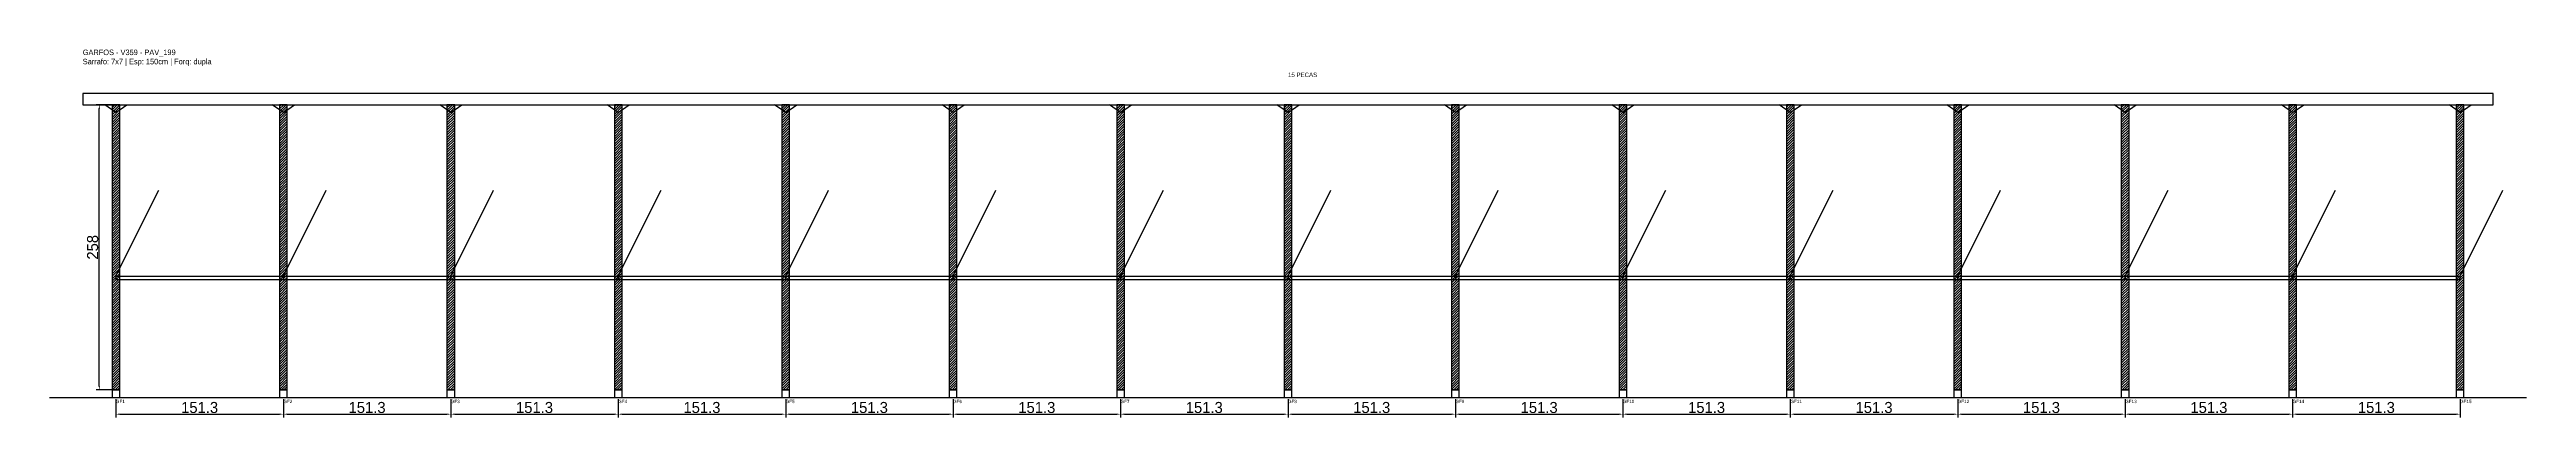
# Model space of a CAD drawing. Header units: metres. Extents: x -30 to 2209, y -25 to 308.
import ezdxf

# ---------------------------------------------------------------- set-up
doc = ezdxf.new("R2010")
doc.units = ezdxf.units.M
for name, color, linetype in [('BARRA_ANCORAGEM', 1, 'Continuous'), ('COTA', 241, 'Continuous'), ('GARFOS OK', 3, 'Continuous'), ('NOME DA VIGA', 6, 'Continuous'), ('SARR_7x7', 40, 'Continuous'), ('TIRAS REESCORAMENTO', 252, 'Continuous'), ('VIGAS', 3, 'Continuous')]:
    doc.layers.add(name, color=color, linetype=linetype)
doc.dimstyles.new('EZ DXF', dxfattribs={"dimtxt": 10, "dimasz": 3.5, "dimexe": 3, "dimexo": 1.5, "dimgap": 1, "dimtad": 1, "dimdec": 1, "dimdsep": 46, "dimcen": 2.5, "dimazin": 3, "dimtfac": 1, "dimtmove": 0, "dimatfit": 3})

msp = doc.modelspace()

# ---------------------------------------------------------------- hatches: boundary and pattern name
at = {"layer": 'COTA'}
h = msp.add_hatch(dxfattribs=at)
h.set_pattern_fill('ANSI31', scale=0.5)
h.paths.add_polyline_path([(26.5, 0), (33.5, 0), (33.5, 258), (26.5, 258)])
h = msp.add_hatch(dxfattribs=at)
h.set_pattern_fill('ANSI31', scale=0.5)
h.paths.add_polyline_path([(177.84, 0), (184.84, 0), (184.84, 258), (177.84, 258)])
h = msp.add_hatch(dxfattribs=at)
h.set_pattern_fill('ANSI31', scale=0.5)
h.paths.add_polyline_path([(329.18, 0), (336.18, 0), (336.18, 258), (329.18, 258)])
h = msp.add_hatch(dxfattribs=at)
h.set_pattern_fill('ANSI31', scale=0.5)
h.paths.add_polyline_path([(480.52, 0), (487.52, 0), (487.52, 258), (480.52, 258)])
h = msp.add_hatch(dxfattribs=at)
h.set_pattern_fill('ANSI31', scale=0.5)
h.paths.add_polyline_path([(631.86, 0), (638.86, 0), (638.86, 258), (631.86, 258)])
h = msp.add_hatch(dxfattribs=at)
h.set_pattern_fill('ANSI31', scale=0.5)
h.paths.add_polyline_path([(783.2, 0), (790.2, 0), (790.2, 258), (783.2, 258)])
h = msp.add_hatch(dxfattribs=at)
h.set_pattern_fill('ANSI31', scale=0.5)
h.paths.add_polyline_path([(934.54, 0), (941.54, 0), (941.54, 258), (934.54, 258)])
h = msp.add_hatch(dxfattribs=at)
h.set_pattern_fill('ANSI31', scale=0.5)
h.paths.add_polyline_path([(1085.88, 0), (1092.88, 0), (1092.88, 258), (1085.88, 258)])
h = msp.add_hatch(dxfattribs=at)
h.set_pattern_fill('ANSI31', scale=0.5)
h.paths.add_polyline_path([(1237.22, 0), (1244.22, 0), (1244.22, 258), (1237.22, 258)])
h = msp.add_hatch(dxfattribs=at)
h.set_pattern_fill('ANSI31', scale=0.5)
h.paths.add_polyline_path([(1388.56, 0), (1395.56, 0), (1395.56, 258), (1388.56, 258)])
h = msp.add_hatch(dxfattribs=at)
h.set_pattern_fill('ANSI31', scale=0.5)
h.paths.add_polyline_path([(1539.9, 0), (1546.9, 0), (1546.9, 258), (1539.9, 258)])
h = msp.add_hatch(dxfattribs=at)
h.set_pattern_fill('ANSI31', scale=0.5)
h.paths.add_polyline_path([(1691.24, 0), (1698.24, 0), (1698.24, 258), (1691.24, 258)])
h = msp.add_hatch(dxfattribs=at)
h.set_pattern_fill('ANSI31', scale=0.5)
h.paths.add_polyline_path([(1842.58, 0), (1849.58, 0), (1849.58, 258), (1842.58, 258)])
h = msp.add_hatch(dxfattribs=at)
h.set_pattern_fill('ANSI31', scale=0.5)
h.paths.add_polyline_path([(1993.92, 0), (2000.92, 0), (2000.92, 258), (1993.92, 258)])
h = msp.add_hatch(dxfattribs=at)
h.set_pattern_fill('ANSI31', scale=0.5)
h.paths.add_polyline_path([(2145.26, 0), (2152.26, 0), (2152.26, 258), (2145.26, 258)])

# ---------------------------------------------------------------- linework, layer by layer
at = {"layer": 'BARRA_ANCORAGEM'}
for p, q in [((30, 103.2), (68.7, 180.6)), ((181.34, 103.2), (220.04, 180.6)), ((332.68, 103.2), (371.38, 180.6)), ((484.02, 103.2), (522.72, 180.6)), ((635.36, 103.2), (674.06, 180.6)), ((786.7, 103.2), (825.4, 180.6)), ((938.04, 103.2), (976.74, 180.6)), ((1089.38, 103.2), (1128.08, 180.6)), ((1240.72, 103.2), (1279.42, 180.6)), ((1392.06, 103.2), (1430.76, 180.6)), ((1543.4, 103.2), (1582.1, 180.6)), ((1694.74, 103.2), (1733.44, 180.6)), ((1846.08, 103.2), (1884.78, 180.6)), ((1997.42, 103.2), (2036.12, 180.6)), ((2148.76, 103.2), (2187.46, 180.6))]:
    msp.add_line(p, q, dxfattribs=at)
at = {"layer": 'GARFOS OK'}
for p, q in [((30, 251), (20, 258)), ((20, 258), (40, 258)), ((30, 251), (40, 258)), ((181.34, 251), (171.34, 258)), ((171.34, 258), (191.34, 258)), ((181.34, 251), (191.34, 258)), ((332.68, 251), (322.68, 258)), ((322.68, 258), (342.68, 258)), ((332.68, 251), (342.68, 258)), ((484.02, 251), (474.02, 258)), ((474.02, 258), (494.02, 258)), ((484.02, 251), (494.02, 258)), ((635.36, 251), (625.36, 258)), ((625.36, 258), (645.36, 258)), ((635.36, 251), (645.36, 258)), ((786.7, 251), (776.7, 258)), ((776.7, 258), (796.7, 258)), ((786.7, 251), (796.7, 258)), ((938.04, 251), (928.04, 258)), ((928.04, 258), (948.04, 258)), ((938.04, 251), (948.04, 258)), ((1089.38, 251), (1079.38, 258)), ((1079.38, 258), (1099.38, 258)), ((1089.38, 251), (1099.38, 258)), ((1240.72, 251), (1230.72, 258)), ((1230.72, 258), (1250.72, 258)), ((1240.72, 251), (1250.72, 258)), ((1392.06, 251), (1382.06, 258)), ((1382.06, 258), (1402.06, 258)), ((1392.06, 251), (1402.06, 258)), ((1543.4, 251), (1533.4, 258)), ((1533.4, 258), (1553.4, 258)), ((1543.4, 251), (1553.4, 258)), ((1694.74, 251), (1684.74, 258)), ((1684.74, 258), (1704.74, 258)), ((1694.74, 251), (1704.74, 258)), ((1846.08, 251), (1836.08, 258)), ((1836.08, 258), (1856.08, 258)), ((1846.08, 251), (1856.08, 258)), ((1997.42, 251), (1987.42, 258)), ((1987.42, 258), (2007.42, 258)), ((1997.42, 251), (2007.42, 258)), ((2148.76, 251), (2138.76, 258)), ((2138.76, 258), (2158.76, 258)), ((2148.76, 251), (2158.76, 258))]:
    msp.add_line(p, q, dxfattribs=at)
at = {"layer": 'GARFOS OK', "linetype": 'CONTINUOUS'}
msp.add_line((-30, -7), (2208.76, -7), dxfattribs=at)
at = {"layer": 'GARFOS OK'}
for points in [[(26.5, 0), (33.5, 0), (33.5, 258), (26.5, 258), (26.5, 0)], [(177.84, 0), (184.84, 0), (184.84, 258), (177.84, 258), (177.84, 0)], [(329.18, 0), (336.18, 0), (336.18, 258), (329.18, 258), (329.18, 0)], [(480.52, 0), (487.52, 0), (487.52, 258), (480.52, 258), (480.52, 0)], [(631.86, 0), (638.86, 0), (638.86, 258), (631.86, 258), (631.86, 0)], [(783.2, 0), (790.2, 0), (790.2, 258), (783.2, 258), (783.2, 0)], [(934.54, 0), (941.54, 0), (941.54, 258), (934.54, 258), (934.54, 0)], [(1085.88, 0), (1092.88, 0), (1092.88, 258), (1085.88, 258), (1085.88, 0)], [(1237.22, 0), (1244.22, 0), (1244.22, 258), (1237.22, 258), (1237.22, 0)], [(1388.56, 0), (1395.56, 0), (1395.56, 258), (1388.56, 258), (1388.56, 0)], [(1539.9, 0), (1546.9, 0), (1546.9, 258), (1539.9, 258), (1539.9, 0)], [(1691.24, 0), (1698.24, 0), (1698.24, 258), (1691.24, 258), (1691.24, 0)], [(1842.58, 0), (1849.58, 0), (1849.58, 258), (1842.58, 258), (1842.58, 0)], [(1993.92, 0), (2000.92, 0), (2000.92, 258), (1993.92, 258), (1993.92, 0)], [(2145.26, 0), (2152.26, 0), (2152.26, 258), (2145.26, 258), (2145.26, 0)]]:
    msp.add_lwpolyline(points, dxfattribs=at)
at = {"layer": 'SARR_7x7'}
for points in [[(26.5, -7), (33.5, -7), (33.5, 0), (26.5, 0), (26.5, -7)], [(177.84, -7), (184.84, -7), (184.84, 0), (177.84, 0), (177.84, -7)], [(329.18, -7), (336.18, -7), (336.18, 0), (329.18, 0), (329.18, -7)], [(480.52, -7), (487.52, -7), (487.52, 0), (480.52, 0), (480.52, -7)], [(631.86, -7), (638.86, -7), (638.86, 0), (631.86, 0), (631.86, -7)], [(783.2, -7), (790.2, -7), (790.2, 0), (783.2, 0), (783.2, -7)], [(934.54, -7), (941.54, -7), (941.54, 0), (934.54, 0), (934.54, -7)], [(1085.88, -7), (1092.88, -7), (1092.88, 0), (1085.88, 0), (1085.88, -7)], [(1237.22, -7), (1244.22, -7), (1244.22, 0), (1237.22, 0), (1237.22, -7)], [(1388.56, -7), (1395.56, -7), (1395.56, 0), (1388.56, 0), (1388.56, -7)], [(1539.9, -7), (1546.9, -7), (1546.9, 0), (1539.9, 0), (1539.9, -7)], [(1691.24, -7), (1698.24, -7), (1698.24, 0), (1691.24, 0), (1691.24, -7)], [(1842.58, -7), (1849.58, -7), (1849.58, 0), (1842.58, 0), (1842.58, -7)], [(1993.92, -7), (2000.92, -7), (2000.92, 0), (1993.92, 0), (1993.92, -7)], [(2145.26, -7), (2152.26, -7), (2152.26, 0), (2145.26, 0), (2145.26, -7)]]:
    msp.add_lwpolyline(points, dxfattribs=at)
at = {"layer": 'TIRAS REESCORAMENTO'}
for points in [[(30, 100), (181.34, 100), (181.34, 102.5), (30, 102.5), (30, 100)], [(181.34, 100), (332.68, 100), (332.68, 102.5), (181.34, 102.5), (181.34, 100)], [(332.68, 100), (484.02, 100), (484.02, 102.5), (332.68, 102.5), (332.68, 100)], [(484.02, 100), (635.36, 100), (635.36, 102.5), (484.02, 102.5), (484.02, 100)], [(635.36, 100), (786.7, 100), (786.7, 102.5), (635.36, 102.5), (635.36, 100)], [(786.7, 100), (938.04, 100), (938.04, 102.5), (786.7, 102.5), (786.7, 100)], [(938.04, 100), (1089.38, 100), (1089.38, 102.5), (938.04, 102.5), (938.04, 100)], [(1089.38, 100), (1240.72, 100), (1240.72, 102.5), (1089.38, 102.5), (1089.38, 100)], [(1240.72, 100), (1392.06, 100), (1392.06, 102.5), (1240.72, 102.5), (1240.72, 100)], [(1392.06, 100), (1543.4, 100), (1543.4, 102.5), (1392.06, 102.5), (1392.06, 100)], [(1543.4, 100), (1694.74, 100), (1694.74, 102.5), (1543.4, 102.5), (1543.4, 100)], [(1694.74, 100), (1846.08, 100), (1846.08, 102.5), (1694.74, 102.5), (1694.74, 100)], [(1846.08, 100), (1997.42, 100), (1997.42, 102.5), (1846.08, 102.5), (1846.08, 100)], [(1997.42, 100), (2148.76, 100), (2148.76, 102.5), (1997.42, 102.5), (1997.42, 100)]]:
    msp.add_lwpolyline(points, dxfattribs=at)
at = {"layer": 'VIGAS'}
msp.add_lwpolyline([(0, 258), (2178.76, 258), (2178.76, 268), (0, 268), (0, 258)], dxfattribs=at)

# ---------------------------------------------------------------- texts
at = {"layer": 'NOME DA VIGA'}
for s, height, p in [('15 PECAS', 4, (1089.38, 283)), ('GF1', 3, (30, -12)), ('GF2', 3, (181.34, -12)), ('GF3', 3, (332.68, -12)), ('GF4', 3, (484.02, -12)), ('GF5', 3, (635.36, -12)), ('GF6', 3, (786.7, -12)), ('GF7', 3, (938.04, -12)), ('GF8', 3, (1089.38, -12)), ('GF9', 3, (1240.72, -12)), ('GF10', 3, (1392.06, -12)), ('GF11', 3, (1543.4, -12)), ('GF12', 3, (1694.74, -12)), ('GF13', 3, (1846.08, -12)), ('GF14', 3, (1997.42, -12)), ('GF15', 3, (2148.76, -12))]:
    msp.add_text(s, height=height, dxfattribs=at).set_placement(p)
at = {"layer": 'NOME DA VIGA', "insert": (0, 293), "char_height": 5, "attachment_point": 7}
msp.add_mtext('GARFOS - V359 - PAV_199\\PSarrafo: 7x7 | Esp: 150cm | Forq: dupla', dxfattribs=at)

# ---------------------------------------------------------------- dimensions: what is measured, and where the dimension line sits
at = {"layer": 'COTA'}
msp.add_linear_dim(base=(15, 0), p1=(30, 0), p2=(30, 258), angle=90, dimstyle='EZ DXF', dxfattribs=at).render()
for base, p1, p2 in [((30, -22), (30, -7), (181.34, -7)), ((181.34, -22), (181.34, -7), (332.68, -7)), ((332.68, -22), (332.68, -7), (484.02, -7)), ((484.02, -22), (484.02, -7), (635.36, -7)), ((635.36, -22), (635.36, -7), (786.7, -7)), ((786.7, -22), (786.7, -7), (938.04, -7)), ((938.04, -22), (938.04, -7), (1089.38, -7)), ((1089.38, -22), (1089.38, -7), (1240.72, -7)), ((1240.72, -22), (1240.72, -7), (1392.06, -7)), ((1392.06, -22), (1392.06, -7), (1543.4, -7)), ((1543.4, -22), (1543.4, -7), (1694.74, -7)), ((1694.74, -22), (1694.74, -7), (1846.08, -7)), ((1846.08, -22), (1846.08, -7), (1997.42, -7)), ((1997.42, -22), (1997.42, -7), (2148.76, -7))]:
    msp.add_linear_dim(base=base, p1=p1, p2=p2, dimstyle='EZ DXF', dxfattribs=at).render()

doc.saveas('drawing.dxf')
